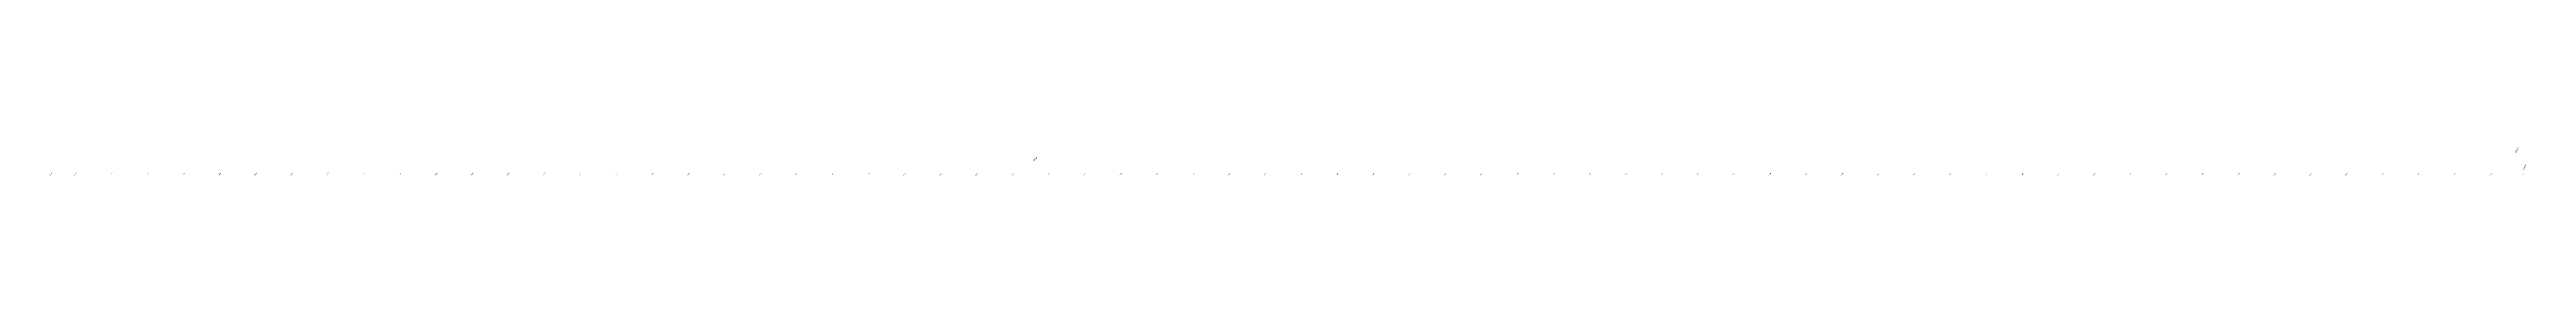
# Model space of a CAD drawing. Header units: metres. Extents: x 286386 to 287779, y 2079267 to 2080589.
# Drawn here: x 286386 to 287760, y 2079919 to 2079935 of the extents above; entities that cross this region are included whole.
import ezdxf
from ezdxf.enums import TextEntityAlignment as Align

# ---------------------------------------------------------------- set-up
doc = ezdxf.new("R2010")
doc.units = ezdxf.units.M
doc.header["$MEASUREMENT"] = 0
doc.layers.add('ESContAnn', color=231, linetype='Continuous')
doc.layers.add('ESElevation', color=150, linetype='Continuous')

msp = doc.modelspace()

# ---------------------------------------------------------------- texts
at = {"layer": 'ESContAnn'}
for s, rotation, p in [('6.0000', 58.8261, (287754.4, 2079933.4)), ('7.0000', 46.2922, (286932.3, 2079928.2)), ('5.0000', 59.8863, (287758.7, 2079923.8))]:
    msp.add_text(s, height=0.75, rotation=rotation, dxfattribs=at).set_placement(p, align=Align.MIDDLE_CENTER)
at = {"layer": 'ESElevation'}
for s, p in [('-1.500', (286386.3, 2079920)), ('-1.500', (286400, 2079920)), ('-1.500', (286420, 2079920)), ('-1.500', (286440, 2079920)), ('-1.500', (286460, 2079920)), ('-1.500', (286480, 2079920)), ('-1.500', (286500, 2079920)), ('-1.500', (286520, 2079920)), ('-1.500', (286540, 2079920)), ('-1.500', (286560, 2079920)), ('-1.500', (286580, 2079920)), ('-1.500', (286600, 2079920)), ('-1.500', (286620, 2079920)), ('-1.483', (286640, 2079920)), ('-1.247', (286660, 2079920)), ('-0.615', (286680, 2079920)), ('-0.500', (286700, 2079920)), ('-0.500', (286720, 2079920)), ('-0.444', (286740, 2079920)), ('0.177', (286760, 2079920)), ('1.084', (286780, 2079920)), ('2.300', (286800, 2079920)), ('3.150', (286820, 2079920)), ('3.896', (286840, 2079920)), ('4.576', (286860, 2079920)), ('5.251', (286880, 2079920)), ('5.922', (286900, 2079920)), ('6.506', (286920, 2079920)), ('6.856', (286940, 2079920)), ('6.618', (286960, 2079920)), ('5.932', (286980, 2079920)), ('4.899', (287000, 2079920)), ('4.500', (287020, 2079920)), ('4.494', (287040, 2079920)), ('4.415', (287060, 2079920)), ('3.958', (287080, 2079920)), ('3.500', (287100, 2079920)), ('3.500', (287120, 2079920)), ('3.500', (287140, 2079920)), ('3.500', (287160, 2079920)), ('3.500', (287180, 2079920)), ('3.586', (287200, 2079920)), ('3.721', (287220, 2079920)), ('3.865', (287240, 2079920)), ('4.014', (287260, 2079920)), ('4.235', (287280, 2079920)), ('4.574', (287300, 2079920)), ('5.683', (287320, 2079920)), ('6.784', (287340, 2079920)), ('7.927', (287360, 2079920)), ('9.002', (287380, 2079920)), ('8.917', (287400, 2079920)), ('8.064', (287420, 2079920)), ('6.907', (287440, 2079920)), ('6.357', (287460, 2079920)), ('6.104', (287480, 2079920)), ('5.711', (287500, 2079920)), ('5.096', (287520, 2079920)), ('4.432', (287540, 2079920)), ('3.866', (287560, 2079920)), ('2.421', (287580, 2079920)), ('1.735', (287600, 2079920)), ('2.606', (287620, 2079920)), ('2.456', (287640, 2079920)), ('2.925', (287660, 2079920)), ('4.214', (287680, 2079920)), ('5.762', (287700, 2079920)), ('6.627', (287720, 2079920)), ('6.608', (287740, 2079920)), ('4.836', (287758.2, 2079920))]:
    msp.add_text(s, height=0.5, rotation=45, dxfattribs=at).set_placement(p, align=Align.MIDDLE_CENTER)

doc.saveas('drawing.dxf')
